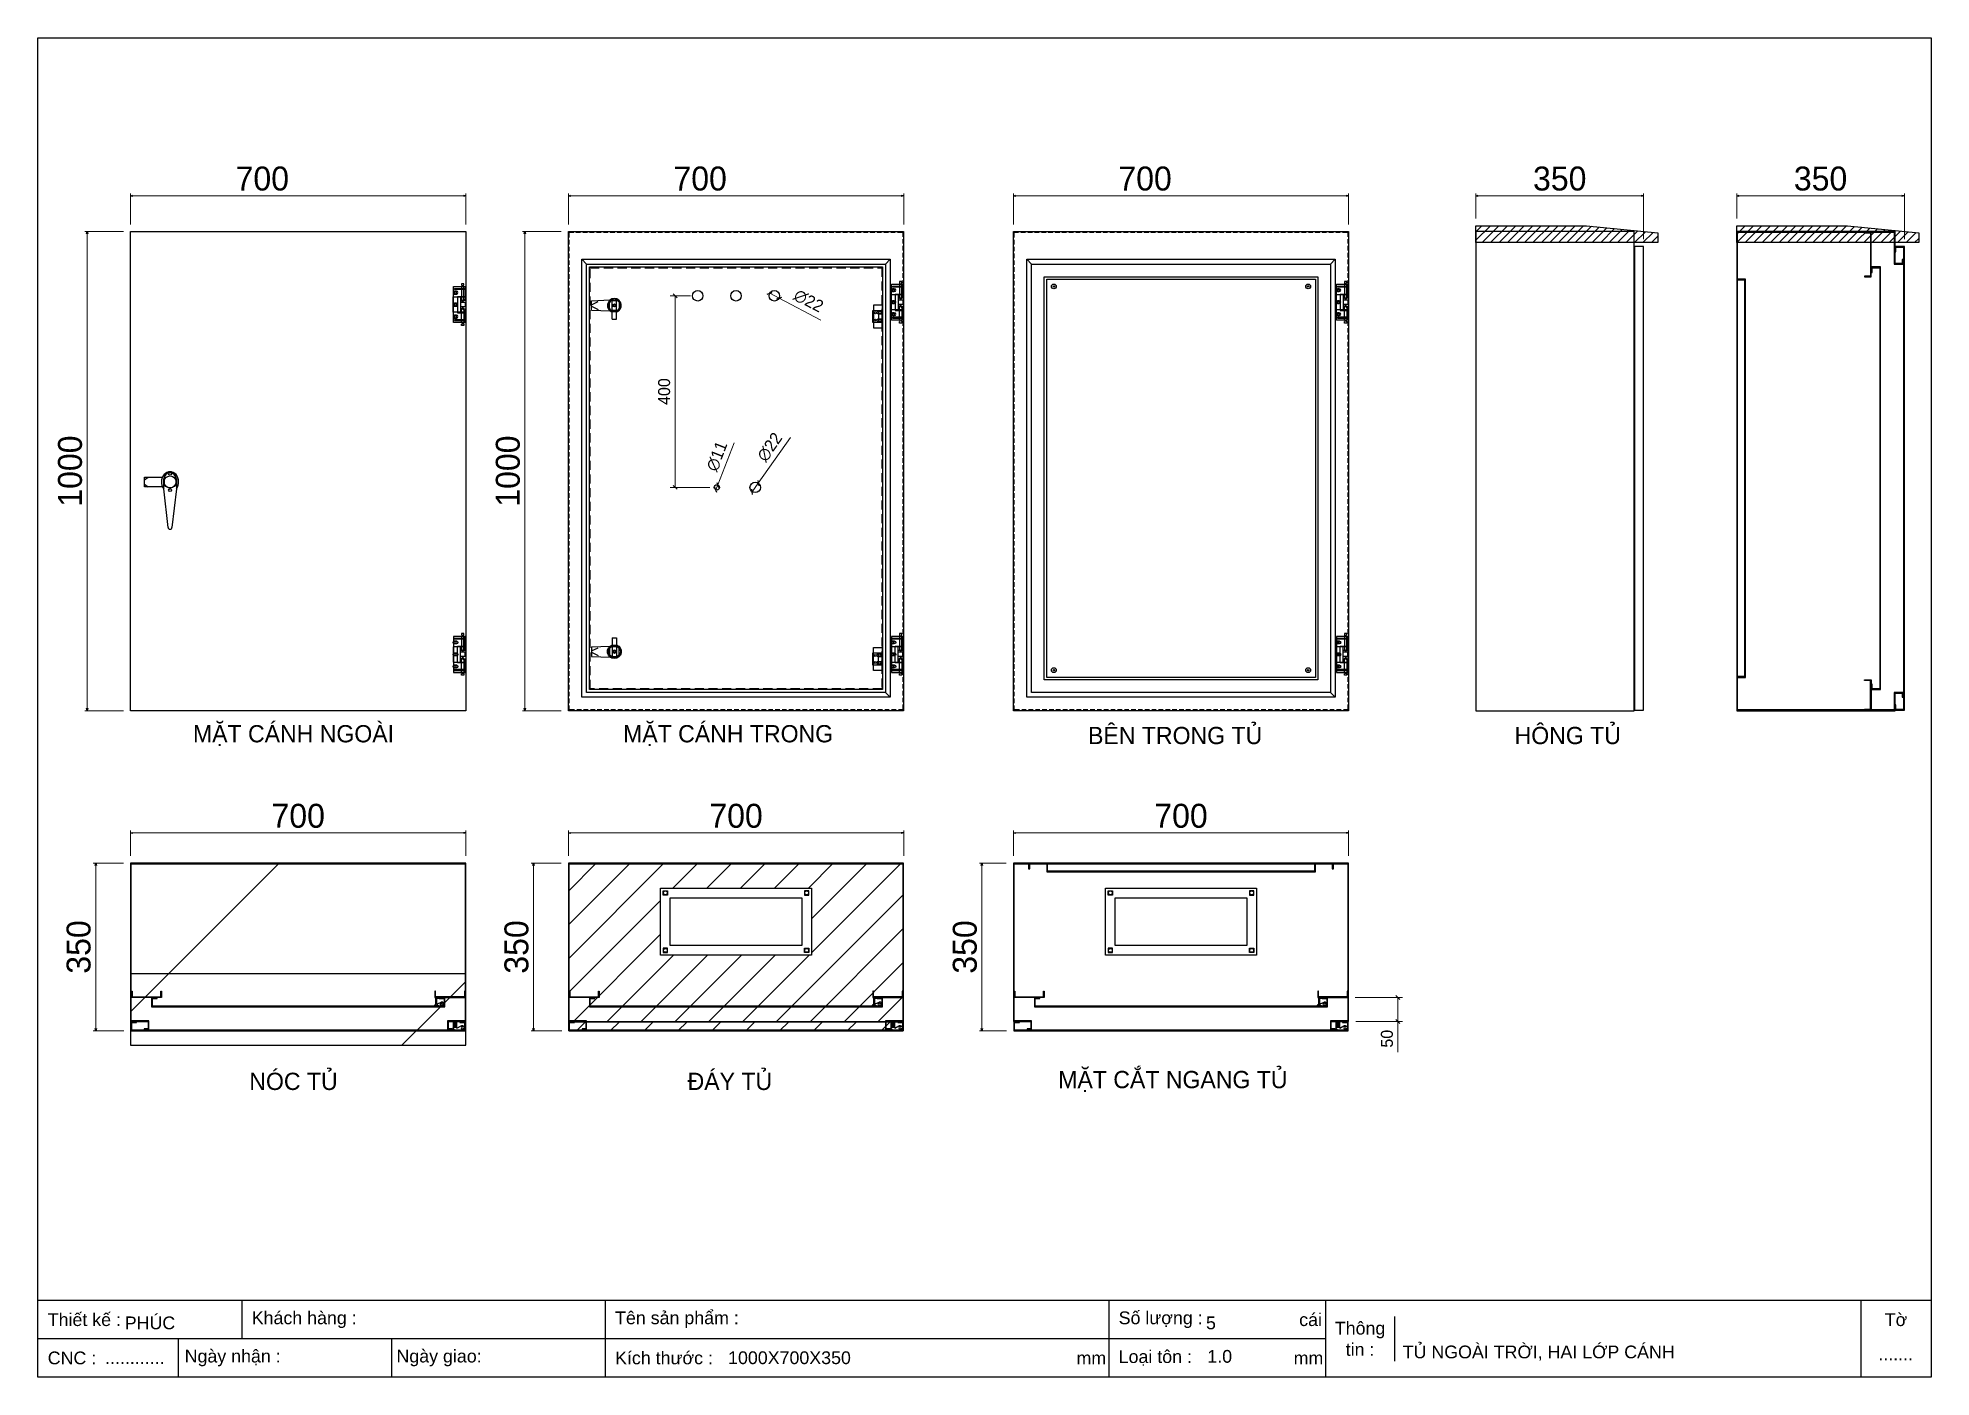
# Model space of a CAD drawing. Header units: millimetres. Extents: x 0 to 3953, y 0 to 2795.
import ezdxf

# ---------------------------------------------------------------- set-up
doc = ezdxf.new("R2010")
doc.units = ezdxf.units.MM
doc.linetypes.add('HIDDEN', pattern=[9.525, 6.35, -3.175])
doc.linetypes.add('HIDDEN2', pattern=[4.7625, 3.175, -1.5875])
for name, color, linetype in [('FIRE PROTECTION', 1, 'Continuous'), ('Ghi chu', 7, 'Continuous'), ('HEATER', 1, 'Continuous')]:
    doc.layers.add(name, color=color, linetype=linetype)
doc.styles.add('Arial', font='arial.ttf')
doc.dimstyles.new('CNC', dxfattribs={"dimtxt": 50, "dimasz": 5, "dimexe": 5, "dimexo": 15, "dimgap": 10, "dimtad": 1, "dimdec": 0, "dimtxsty": 'Standard', "dimblk": 'OPEN30', "dimcen": 10, "dimclrd": 5, "dimclre": 5, "dimclrt": 3, "dimazin": 3, "dimtfac": 1, "dimtdec": 0, "dimtmove": 0, "dimatfit": 3, "dimldrblk": 'ARCHTICK', "dimlwd": 9, "dimlwe": 9})
doc.dimstyles.get("Standard").update_dxf_attribs({"dimtxt": 2.5, "dimasz": 2.5, "dimexe": 1.25, "dimexo": 0.625, "dimtad": 1, "dimcen": 2.5, "dimazin": 3, "dimtfac": 1, "dimtmove": 0, "dimatfit": 3})
pattern_1 = [(45, (372995.6, 0), (-318.19805, 318.19805), [])]

msp = doc.modelspace()

# ---------------------------------------------------------------- texts
at = {"color": 2, "char_height": 36, "width": 775, "attachment_point": 5}
for s, insert in [('MẶT CÁNH NGOÀI', (533.754, 1338.863)), ('MẶT CÁNH TRONG', (1441.196, 1338.863)), ('BÊN TRONG TỦ', (2374.596, 1338.863)), ('HÔNG TỦ', (3194.363, 1338.863)), ('NÓC TỦ', (533.754, 617.044)), ('ĐÁY TỦ', (1444.843, 617.044)), ('MẶT CẮT NGANG TỦ', (2369.843, 617.044))]:
    msp.add_mtext(s, dxfattribs=dict(at, insert=insert))

# ---------------------------------------------------------------- blocks, each defined once
blk = doc.blocks.new('*D1')
at = {"color": 5, "lineweight": 9, "ltscale": 3, "transparency": 16777216}
for p, q in [((193.6, 2405.9), (193.6, 2470.6)), ((198.6, 2465.6), (888.6, 2465.6)), ((893.6, 2405.9), (893.6, 2470.6))]:
    blk.add_line(p, q, dxfattribs=at)
at = {"color": 0, "linetype": 'ByBlock', "lineweight": -2}
for p, q in [((193.6, 2465.6), (198.6, 2467)), ((198.6, 2464.3), (193.6, 2465.6)), ((193.6, 2465.6), (198.6, 2465.6)), ((888.6, 2467), (893.6, 2465.6)), ((893.6, 2465.6), (888.6, 2464.3)), ((893.6, 2465.6), (888.6, 2465.6))]:
    blk.add_line(p, q, dxfattribs=at)
at = {"layer": 'Defpoints', "color": 0, "ltscale": 3, "transparency": 16777216}
for p in [(893.6, 2465.6), (193.6, 2390.9), (893.6, 2390.9)]:
    blk.add_point(p, dxfattribs=at)
at = {"color": 3, "ltscale": 3, "transparency": 16777216, "insert": (468.6, 2501.2), "char_height": 50, "attachment_point": 5}
blk.add_mtext('700', dxfattribs=at)
blk = doc.blocks.new('_ArchTick')
at = {"color": 0, "const_width": 0.15}
blk.add_lwpolyline([(-0.5, -0.5), (0.5, 0.5)], dxfattribs=at)
blk = doc.blocks.new('_Open30')
at = {"color": 0, "linetype": 'ByBlock', "lineweight": -2}
for p, q in [((-1, 0.27), (0, 0)), ((0, 0), (-1, -0.27)), ((0, 0), (-1, 0))]:
    blk.add_line(p, q, dxfattribs=at)
blk = doc.blocks.new('*D2')
at = {"color": 5, "lineweight": 9, "ltscale": 3, "transparency": 16777216}
for p, q in [((178.6, 2390.9), (97.9, 2390.9)), ((102.9, 2385.9), (102.9, 1395.9)), ((178.6, 1390.9), (97.9, 1390.9))]:
    blk.add_line(p, q, dxfattribs=at)
at = {"color": 0, "linetype": 'ByBlock', "lineweight": -2}
for p, q in [((101.5, 2385.9), (102.9, 2390.9)), ((102.9, 2390.9), (104.2, 2385.9)), ((102.9, 2390.9), (102.9, 2385.9)), ((102.9, 1390.9), (101.5, 1395.9)), ((104.2, 1395.9), (102.9, 1390.9)), ((102.9, 1390.9), (102.9, 1395.9))]:
    blk.add_line(p, q, dxfattribs=at)
at = {"layer": 'Defpoints', "color": 0, "ltscale": 3, "transparency": 16777216}
for p in [(193.6, 2390.9), (102.9, 1390.9), (193.6, 1390.9)]:
    blk.add_point(p, dxfattribs=at)
at = {"color": 3, "ltscale": 3, "transparency": 16777216, "insert": (67.4, 1890.9), "char_height": 50, "attachment_point": 5, "rotation": 90}
blk.add_mtext('1000', dxfattribs=at)
blk = doc.blocks.new('MS308-2-1')
at = {"color": 1}
for p, q in [((-53, 4.6), (-46, 10)), ((-13.3, -14.2), (-13.3, 6.7)), ((-12.3, 6.7), (-12.3, -6.9)), ((12.3, 6.7), (12.3, -6.9)), ((13.3, 6.7), (13.3, -14.2)), ((-53, -4.6), (-46, -10)), ((-4, -95), (-13.3, -14.2)), ((13.3, -14.2), (4, -95))]:
    blk.add_line(p, q, dxfattribs=at)
blk.add_lwpolyline([(-15.8, -10), (-53, -10), (-53, 10), (-15.8, 10)], dxfattribs=at)
for centre, radius, start, end in [((0, 6.7), 13.3, 0, 180), ((0, 6.7), 12.3, 0, 180), ((0, 5.9), 17.7, 226.184, 313.816), ((0, -95), 4, 180, 0)]:
    blk.add_arc(centre, radius, start, end, dxfattribs=at)
blk.add_ellipse((0, 0), major_axis=(0, 21), ratio=0.857143, start_param=3.972003, end_param=8.594367, dxfattribs=at)
blk = doc.blocks.new('HL011-1-1')
at = {"color": 1}
for p, q in [((21.65, 81), (16.65, 81)), ((16.65, 81), (16.65, 78)), ((21.65, 78), (21.65, 81)), ((24, 70), (2, 70)), ((8, 54.5), (8, 20.5)), ((8, 54.5), (24, 54.5)), ((14.3, 53.5), (14.3, 21.5)), ((14.3, 46.5), (24, 46.5)), ((24, 42), (14.3, 42)), ((17.65, 78), (16.65, 78)), ((16.65, 75), (16.65, 49)), ((17.65, 75), (16.65, 75)), ((16.65, 49), (18.15, 44)), ((17.65, 75), (17.65, 78)), ((18.15, 44), (20.15, 44)), ((21.65, 49), (20.15, 44)), ((21.65, 78), (20.65, 78)), ((20.65, 75), (20.65, 78)), ((20.65, 75), (21.65, 75)), ((21.65, 49), (21.65, 75)), ((24, 5), (2, 5)), ((8, 20.5), (24, 20.5)), ((24, 33), (14.3, 33)), ((14.3, 28.5), (24, 28.5)), ((16.65, 26), (18.15, 31)), ((16.65, 0), (16.65, 26)), ((18.15, 31), (20.15, 31)), ((21.65, 26), (20.15, 31)), ((21.65, 26), (21.65, 0)), ((17.65, 0), (16.65, 0)), ((16.65, -6), (16.65, -3)), ((17.65, -3), (16.65, -3)), ((21.65, -6), (16.65, -6)), ((17.65, 0), (17.65, -3)), ((20.65, 0), (20.65, -3)), ((20.65, 0), (21.65, 0)), ((21.65, -3), (20.65, -3)), ((21.65, -3), (21.65, -6))]:
    blk.add_line(p, q, dxfattribs=at)
for points in [[(24, 28.5), (24, 21.5), (-1, 21.5), (-1, 53.5), (24, 53.5), (24, 46.5)], [(24, 20.5), (24, 0), (0, 0), (0, 75), (24, 75), (24, 54.5)], [(24, 42), (24, 33)]]:
    blk.add_lwpolyline(points, dxfattribs=at)
for points in [[(2, 71), (24, 71), (24, 69), (2, 69)], [(2, 4), (24, 4), (24, 6), (2, 6)]]:
    blk.add_lwpolyline(points, close=True, dxfattribs=at)
for centre in [(4, 62.5), (4, 37.5), (4, 12.5)]:
    blk.add_circle(centre, 2, dxfattribs=at)
blk = doc.blocks.new('*D3')
at = {"color": 5, "lineweight": 9, "ltscale": 3, "transparency": 16777216}
for p, q in [((1107.8, 2405.9), (1107.8, 2470.6)), ((1112.8, 2465.6), (1802.8, 2465.6)), ((1807.8, 2405.9), (1807.8, 2470.6))]:
    blk.add_line(p, q, dxfattribs=at)
at = {"color": 0, "linetype": 'ByBlock', "lineweight": -2}
for p, q in [((1107.8, 2465.6), (1112.8, 2467)), ((1112.8, 2464.3), (1107.8, 2465.6)), ((1107.8, 2465.6), (1112.8, 2465.6)), ((1802.8, 2467), (1807.8, 2465.6)), ((1807.8, 2465.6), (1802.8, 2464.3)), ((1807.8, 2465.6), (1802.8, 2465.6))]:
    blk.add_line(p, q, dxfattribs=at)
at = {"layer": 'Defpoints', "color": 0, "ltscale": 3, "transparency": 16777216}
for p in [(1807.8, 2465.6), (1107.8, 2390.9), (1807.8, 2390.9)]:
    blk.add_point(p, dxfattribs=at)
at = {"color": 3, "ltscale": 3, "transparency": 16777216, "insert": (1382.8, 2501.2), "char_height": 50, "attachment_point": 5}
blk.add_mtext('700', dxfattribs=at)
blk = doc.blocks.new('*D4')
at = {"color": 5, "lineweight": 9, "ltscale": 3, "transparency": 16777216}
for p, q in [((1092.8, 2390.9), (1012.1, 2390.9)), ((1017.1, 2385.9), (1017.1, 1395.9)), ((1092.8, 1390.9), (1012.1, 1390.9))]:
    blk.add_line(p, q, dxfattribs=at)
at = {"color": 0, "linetype": 'ByBlock', "lineweight": -2}
for p, q in [((1015.7, 2385.9), (1017.1, 2390.9)), ((1017.1, 2390.9), (1018.4, 2385.9)), ((1017.1, 2390.9), (1017.1, 2385.9)), ((1017.1, 1390.9), (1015.7, 1395.9)), ((1018.4, 1395.9), (1017.1, 1390.9)), ((1017.1, 1390.9), (1017.1, 1395.9))]:
    blk.add_line(p, q, dxfattribs=at)
at = {"layer": 'Defpoints', "color": 0, "ltscale": 3, "transparency": 16777216}
for p in [(1107.8, 2390.9), (1017.1, 1390.9), (1107.8, 1390.9)]:
    blk.add_point(p, dxfattribs=at)
at = {"color": 3, "ltscale": 3, "transparency": 16777216, "insert": (981.5, 1890.9), "char_height": 50, "attachment_point": 5, "rotation": 90}
blk.add_mtext('1000', dxfattribs=at)
blk = doc.blocks.new('HL011-1-2')
h = blk.add_hatch()
h.set_pattern_fill('ANSI31', color=2, scale=0.5, style=0)
h.paths.add_polyline_path([(6, 12), (2, 12), (2, 0), (6, 0)])
at = {"color": 1}
for p, q in [((3, 18), (0, 13)), ((0, 0), (0, 13)), ((8, 0), (0, 0)), ((19.1, 18), (3, 18)), ((8, 14), (8, 0)), ((8, 14), (16.7, 9))]:
    blk.add_line(p, q, dxfattribs=at)
blk.add_lwpolyline([(1.8, 16), (-1, 16), (-1, 18), (3, 18)], dxfattribs=at)
at = {"color": 2}
blk.add_lwpolyline([(2, 0), (2, 12), (6, 12), (6, 0)], dxfattribs=at)
at = {"color": 1}
blk.add_circle((19.1, 13.2), 2.5, dxfattribs=at)
blk.add_arc((19.1, 13.2), 4.85, 239.9368, 90, dxfattribs=at)
blk = doc.blocks.new('*D5')
at = {"color": 5, "lineweight": 9, "ltscale": 3, "transparency": 16777216}
for p, q in [((2036.8, 1087.7), (2036.8, 1140.7)), ((2731.8, 1135.7), (2041.8, 1135.7)), ((2736.8, 1087.7), (2736.8, 1140.7))]:
    blk.add_line(p, q, dxfattribs=at)
at = {"color": 0, "linetype": 'ByBlock', "lineweight": -2}
for p, q in [((2036.8, 1135.7), (2041.8, 1137)), ((2041.8, 1134.3), (2036.8, 1135.7)), ((2036.8, 1135.7), (2041.8, 1135.7)), ((2731.8, 1137), (2736.8, 1135.7)), ((2736.8, 1135.7), (2731.8, 1134.3)), ((2736.8, 1135.7), (2731.8, 1135.7))]:
    blk.add_line(p, q, dxfattribs=at)
at = {"layer": 'Defpoints', "color": 0, "ltscale": 3, "transparency": 16777216}
for p in [(2036.8, 1135.7), (2036.8, 1072.7), (2736.8, 1072.7)]:
    blk.add_point(p, dxfattribs=at)
at = {"color": 3, "ltscale": 3, "transparency": 16777216, "insert": (2386.8, 1171.2), "char_height": 50, "attachment_point": 5}
blk.add_mtext('700', dxfattribs=at)
blk = doc.blocks.new('*D6')
at = {"color": 5, "lineweight": 9, "ltscale": 3, "transparency": 16777216}
for p, q in [((2021.8, 1072.7), (1966.2, 1072.7)), ((1971.2, 1067.7), (1971.2, 727.7)), ((2022.8, 722.7), (1966.2, 722.7))]:
    blk.add_line(p, q, dxfattribs=at)
at = {"color": 0, "linetype": 'ByBlock', "lineweight": -2}
for p, q in [((1969.9, 1067.7), (1971.2, 1072.7)), ((1971.2, 1072.7), (1972.6, 1067.7)), ((1971.2, 1072.7), (1971.2, 1067.7)), ((1971.2, 722.7), (1969.9, 727.7)), ((1972.6, 727.7), (1971.2, 722.7)), ((1971.2, 722.7), (1971.2, 727.7))]:
    blk.add_line(p, q, dxfattribs=at)
at = {"layer": 'Defpoints', "color": 0, "ltscale": 3, "transparency": 16777216}
for p in [(2036.8, 1072.7), (1971.2, 722.7), (2037.8, 722.7)]:
    blk.add_point(p, dxfattribs=at)
at = {"color": 3, "ltscale": 3, "transparency": 16777216, "insert": (1935.7, 897.7), "char_height": 50, "attachment_point": 5, "rotation": 90}
blk.add_mtext('350', dxfattribs=at)
blk = doc.blocks.new('HL036-1-2')
at = {"layer": 'Ghi chu', "color": 1}
for p, q in [((-3, 17.8), (-18.9, 17.8)), ((-18.9, 15.8), (-18.9, 17.8)), ((-12.1, 15.8), (-18.9, 15.8)), ((-16.4, 1), (-16.4, 14)), ((-15.6, 15), (-3.9, 17.7)), ((0, 0), (-15.4, 0)), ((-14.4, 3), (-14.4, 11.9)), ((0, 2), (-13.4, 2)), ((-13.1, 12.8), (-4.3, 9.8)), ((-6.2, 2), (-6.2, 0)), ((-1.2, 2), (-1.2, 0)), ((0, 0), (0, 2))]:
    blk.add_line(p, q, dxfattribs=at)
for radius in [4.1, 2.1]:
    blk.add_circle((-3, 13.7), radius, dxfattribs=at)
for centre, start, end in [((-15.4, 14), 102.9616, 180), ((-15.4, 1), 180, 270), ((-13.4, 11.9), 71.3254, 180), ((-13.4, 3), 180, 270)]:
    blk.add_arc(centre, 1, start, end, dxfattribs=at)
blk = doc.blocks.new('*D7')
at = {"color": 5, "lineweight": 9, "ltscale": 3, "transparency": 16777216}
for p, q in [((193.6, 1087.7), (193.6, 1140.7)), ((888.6, 1135.7), (198.6, 1135.7)), ((893.6, 1087.7), (893.6, 1140.7))]:
    blk.add_line(p, q, dxfattribs=at)
at = {"color": 0, "linetype": 'ByBlock', "lineweight": -2}
for p, q in [((193.6, 1135.7), (198.6, 1137)), ((198.6, 1134.3), (193.6, 1135.7)), ((193.6, 1135.7), (198.6, 1135.7)), ((888.6, 1137), (893.6, 1135.7)), ((893.6, 1135.7), (888.6, 1134.3)), ((893.6, 1135.7), (888.6, 1135.7))]:
    blk.add_line(p, q, dxfattribs=at)
at = {"layer": 'Defpoints', "color": 0, "ltscale": 3, "transparency": 16777216}
for p in [(193.6, 1135.7), (193.6, 1072.7), (893.6, 1072.7)]:
    blk.add_point(p, dxfattribs=at)
at = {"color": 3, "ltscale": 3, "transparency": 16777216, "insert": (543.6, 1171.2), "char_height": 50, "attachment_point": 5}
blk.add_mtext('700', dxfattribs=at)
blk = doc.blocks.new('KHUNG CHUẨN')
at = {"color": 7}
for p, q in [((19889.2, -28535.2), (16919.2, -28535.2)), ((17239.2, -28535.2), (17239.2, -28595.2)), ((17809.2, -28535.2), (17809.2, -28655.2)), ((18599.2, -28535.2), (18599.2, -28655.2)), ((18939.2, -28535.2), (18939.2, -28655.2)), ((19779.2, -28535.2), (19779.2, -28655.2)), ((19047.6, -28560.2), (19047.6, -28630.2)), ((18939.2, -28595.2), (16919.2, -28595.2)), ((17139.2, -28595.2), (17139.2, -28655.2)), ((17474.2, -28595.2), (17474.2, -28655.2))]:
    blk.add_line(p, q, dxfattribs=at)
blk.add_lwpolyline([(16919.2, -26555.2), (19889.2, -26555.2), (19889.2, -28655.2), (16919.2, -28655.2)], close=True, dxfattribs=at)
at = {"color": 2, "char_height": 20, "style": 'Arial'}
for s, insert, width, attachment_point in [('  Thiết kế :', (16919.2, -28565.2), 917.634, 4), ('  Khách hàng :', (17239.2, -28565.2), 917.634, 4), ('  Tên sản phẩm :', (17809.2, -28565.2), 917.634, 4), ('  Số lượng :', (18599.2, -28565.2), 917.634, 4), ('cái', (18897.9, -28565.2), 63.517, 4), ('Thông\\Ptin :', (18993.4, -28595.2), 108.311, 5), ('Tờ', (19834.2, -28565.2), 110, 5), ('  CNC :', (16919.2, -28625.2), 917.634, 4), ('  Ngày nhận :', (17134, -28625.2), 556.651, 4), ('  Ngày giao:', (17466.3, -28625.2), 556.651, 4), ('  Kích thước :', (17809.2, -28625.2), 917.634, 4), ('mm', (18548.6, -28625.2), 73.831, 4), ('  Loại tôn :', (18599.2, -28625.2), 917.634, 4), ('mm', (18889.2, -28625.2), 917.634, 4)]:
    blk.add_mtext(s, dxfattribs=dict(at, insert=insert, width=width, attachment_point=attachment_point))
at = {"color": 3, "style": 'Arial'}
for tag, p in [('#01', (17055.6, -28580.1)), ('#02', (17431.4, -28580.1)), ('#03', (18030.6, -28580.1)), ('#08', (18751.7, -28580.1)), ('#10', (19064.8, -28580.1)), ('#04', (17024.8, -28634.6)), ('#05', (17308.5, -28633)), ('#06', (17632.7, -28633.7)), ('#07', (18002, -28634.7)), ('#09', (18753.8, -28632.6)), ('#11', (19060.3, -28625.7)), ('#12', (19806.5, -28628.9))]:
    blk.add_attdef(tag, p, '', height=20, dxfattribs=at)
blk = doc.blocks.new('SDGFGHGHG')
at = {"layer": 'HEATER'}
for p, q in [((860935.9, 570742), (860935.9, 570784.3)), ((860944.9, 570742), (860944.9, 570784.3)), ((860892.9, 570780.5), (860931.6, 570782)), ((860892.9, 570760.5), (860892.9, 570780.5)), ((860892.9, 570771.9), (860906.3, 570778.7)), ((860892.9, 570769.1), (860906.3, 570762.4)), ((860892.9, 570760.5), (860931.6, 570759.1)), ((860937.5, 570771.3), (860939.5, 570771.3)), ((860937.5, 570769.8), (860939.5, 570769.8)), ((860939.5, 570773.5), (860939.5, 570771.3)), ((860939.5, 570769.8), (860939.5, 570767.6)), ((860941.3, 570773.5), (860941.3, 570771.3)), ((860941.3, 570771.3), (860943.4, 570771.3)), ((860941.3, 570769.8), (860941.3, 570767.6)), ((860941.3, 570769.8), (860943.4, 570769.8)), ((860935.9, 570742), (860944.9, 570742))]:
    blk.add_line(p, q, dxfattribs=at)
blk.add_circle((860940.4, 570770.5), 3.08, dxfattribs=at)
blk.add_arc((860940.4, 570770.5), 14.5, 288.08, 251.92, dxfattribs=at)
blk = doc.blocks.new('SĐFHGGH')
at = {"layer": 'HEATER'}
for points in [[(860928.8, 570702.4), (860927.4, 570702.4), (860927.4, 570708.4), (860928.8, 570708.4)], [(860943.4, 570717), (860943.4, 570718.4), (860937.4, 570718.4), (860937.4, 570717)], [(860952.1, 570702.4), (860953.4, 570702.4), (860953.4, 570708.4), (860952.1, 570708.4)], [(860943.4, 570693.8), (860943.4, 570692.4), (860937.4, 570692.4), (860937.4, 570693.8)]]:
    blk.add_lwpolyline(points, dxfattribs=at)
for start, end in [(104.4775, 165.5225), (14.4775, 75.5225), (194.4775, 255.5225), (284.4775, 345.5225)]:
    blk.add_arc((860940.4, 570705.4), 12, start, end, dxfattribs=at)
blk = doc.blocks.new('MS722')
for name, p in [('SDGFGHGHG', (-860940.4, -570770.5)), ('SĐFHGGH', (-860940.4, -570705.4))]:
    blk.add_blockref(name, p)
blk = doc.blocks.new('ovan6x9')
at = {"color": 2}
for p, q in [((2, 6), (8, 6)), ((2, 0), (8, 0))]:
    blk.add_line(p, q, dxfattribs=at)
for centre, start, end in [((2, 3), 90, 270), ((8, 3), 270, 90)]:
    blk.add_arc(centre, 3, start, end, dxfattribs=at)
blk = doc.blocks.new('HL036-1-1')
at = {"color": 1}
blk.add_line((9.5, 36.2), (9.5, 12.2), dxfattribs=at)
for points in [[(0, 48.5), (17.5, 48.5), (17.5, 0), (0, 0)], [(-2.5, 12.2), (17.5, 12.2), (17.5, 36.2), (-2.5, 36.2)]]:
    blk.add_lwpolyline(points, close=True, dxfattribs=at)
for centre, radius in [((3.5, 31.8), 2), ((3.5, 16.8), 2), ((12.7, 32.5), 2.5), ((12.7, 16), 2.5)]:
    blk.add_circle(centre, radius, dxfattribs=at)
blk = doc.blocks.new('*D8')
at = {"color": 5, "lineweight": 9, "ltscale": 3, "transparency": 16777216}
for p, q in [((2036.8, 2405.9), (2036.8, 2470.6)), ((2041.8, 2465.6), (2731.8, 2465.6)), ((2736.8, 2405.9), (2736.8, 2470.6))]:
    blk.add_line(p, q, dxfattribs=at)
at = {"color": 0, "linetype": 'ByBlock', "lineweight": -2}
for p, q in [((2036.8, 2465.6), (2041.8, 2467)), ((2041.8, 2464.3), (2036.8, 2465.6)), ((2036.8, 2465.6), (2041.8, 2465.6)), ((2731.8, 2467), (2736.8, 2465.6)), ((2736.8, 2465.6), (2731.8, 2464.3)), ((2736.8, 2465.6), (2731.8, 2465.6))]:
    blk.add_line(p, q, dxfattribs=at)
at = {"layer": 'Defpoints', "color": 0, "ltscale": 3, "transparency": 16777216}
for p in [(2736.8, 2465.6), (2036.8, 2390.9), (2736.8, 2390.9)]:
    blk.add_point(p, dxfattribs=at)
at = {"color": 3, "ltscale": 3, "transparency": 16777216, "insert": (2311.8, 2501.2), "char_height": 50, "attachment_point": 5}
blk.add_mtext('700', dxfattribs=at)
blk = doc.blocks.new('*D9')
at = {"color": 5, "lineweight": 9, "ltscale": 3, "transparency": 16777216}
for p, q in [((2750.3, 792.2), (2849.6, 792.2)), ((2839.6, 792.2), (2839.6, 742.2)), ((2751.8, 742.2), (2849.6, 742.2)), ((2839.6, 742.2), (2839.6, 678.4))]:
    blk.add_line(p, q, dxfattribs=at)
at = {"color": 0, "linetype": 'ByBlock', "lineweight": -2}
for p, q in [((2843.6, 788.2), (2835.6, 796.2)), ((2835.6, 746.2), (2843.6, 738.2))]:
    blk.add_line(p, q, dxfattribs=at)
at = {"layer": 'Defpoints', "color": 0, "ltscale": 3, "transparency": 16777216}
for p in [(2735.3, 792.2), (2736.8, 742.2), (2839.6, 742.2)]:
    blk.add_point(p, dxfattribs=at)
at = {"color": 3, "ltscale": 3, "transparency": 16777216, "insert": (2816.9, 706.3), "char_height": 25, "attachment_point": 5, "rotation": 90}
blk.add_mtext('50', dxfattribs=at)
blk = doc.blocks.new('*D10')
at = {"color": 5, "lineweight": 9, "ltscale": 3, "transparency": 16777216}
for p, q in [((178.6, 1072.7), (115.8, 1072.7)), ((120.8, 1067.7), (120.8, 727.7)), ((179.6, 722.7), (115.8, 722.7))]:
    blk.add_line(p, q, dxfattribs=at)
at = {"color": 0, "linetype": 'ByBlock', "lineweight": -2}
for p, q in [((119.5, 1067.7), (120.8, 1072.7)), ((120.8, 1072.7), (122.2, 1067.7)), ((120.8, 1072.7), (120.8, 1067.7)), ((120.8, 722.7), (119.5, 727.7)), ((122.2, 727.7), (120.8, 722.7)), ((120.8, 722.7), (120.8, 727.7))]:
    blk.add_line(p, q, dxfattribs=at)
at = {"layer": 'Defpoints', "color": 0, "ltscale": 3, "transparency": 16777216}
for p in [(193.6, 1072.7), (120.8, 722.7), (194.6, 722.7)]:
    blk.add_point(p, dxfattribs=at)
at = {"color": 3, "ltscale": 3, "transparency": 16777216, "insert": (85.3, 897.7), "char_height": 50, "attachment_point": 5, "rotation": 90}
blk.add_mtext('350', dxfattribs=at)
blk = doc.blocks.new('*D11')
at = {"color": 5, "lineweight": 9, "ltscale": 3, "transparency": 16777216}
for p, q in [((1107.8, 1087.7), (1107.8, 1140.7)), ((1802.8, 1135.7), (1112.8, 1135.7)), ((1807.8, 1087.7), (1807.8, 1140.7))]:
    blk.add_line(p, q, dxfattribs=at)
at = {"color": 0, "linetype": 'ByBlock', "lineweight": -2}
for p, q in [((1107.8, 1135.7), (1112.8, 1137)), ((1112.8, 1134.3), (1107.8, 1135.7)), ((1107.8, 1135.7), (1112.8, 1135.7)), ((1802.8, 1137), (1807.8, 1135.7)), ((1807.8, 1135.7), (1802.8, 1134.3)), ((1807.8, 1135.7), (1802.8, 1135.7))]:
    blk.add_line(p, q, dxfattribs=at)
at = {"layer": 'Defpoints', "color": 0, "ltscale": 3, "transparency": 16777216}
for p in [(1107.8, 1135.7), (1107.8, 1072.7), (1807.8, 1072.7)]:
    blk.add_point(p, dxfattribs=at)
at = {"color": 3, "ltscale": 3, "transparency": 16777216, "insert": (1457.8, 1171.2), "char_height": 50, "attachment_point": 5}
blk.add_mtext('700', dxfattribs=at)
blk = doc.blocks.new('*D12')
at = {"color": 5, "lineweight": 9, "ltscale": 3, "transparency": 16777216}
for p, q in [((1092.8, 1072.7), (1030, 1072.7)), ((1035, 1067.7), (1035, 727.7)), ((1093.8, 722.7), (1030, 722.7))]:
    blk.add_line(p, q, dxfattribs=at)
at = {"color": 0, "linetype": 'ByBlock', "lineweight": -2}
for p, q in [((1033.7, 1067.7), (1035, 1072.7)), ((1035, 1072.7), (1036.3, 1067.7)), ((1035, 1072.7), (1035, 1067.7)), ((1035, 722.7), (1033.7, 727.7)), ((1036.3, 727.7), (1035, 722.7)), ((1035, 722.7), (1035, 727.7))]:
    blk.add_line(p, q, dxfattribs=at)
at = {"layer": 'Defpoints', "color": 0, "ltscale": 3, "transparency": 16777216}
for p in [(1107.8, 1072.7), (1035, 722.7), (1108.8, 722.7)]:
    blk.add_point(p, dxfattribs=at)
at = {"color": 3, "ltscale": 3, "transparency": 16777216, "insert": (999.5, 897.7), "char_height": 50, "attachment_point": 5, "rotation": 90}
blk.add_mtext('350', dxfattribs=at)
blk = doc.blocks.new('*D13')
at = {"color": 5, "lineweight": 9, "ltscale": 3, "transparency": 16777216}
for p, q in [((3002.6, 2417.9), (3002.6, 2470.6)), ((3007.6, 2465.6), (3347.6, 2465.6)), ((3352.6, 2374.9), (3352.6, 2470.6))]:
    blk.add_line(p, q, dxfattribs=at)
at = {"color": 0, "linetype": 'ByBlock', "lineweight": -2}
for p, q in [((3002.6, 2465.6), (3007.6, 2467)), ((3007.6, 2464.3), (3002.6, 2465.6)), ((3002.6, 2465.6), (3007.6, 2465.6)), ((3347.6, 2467), (3352.6, 2465.6)), ((3352.6, 2465.6), (3347.6, 2464.3)), ((3352.6, 2465.6), (3347.6, 2465.6))]:
    blk.add_line(p, q, dxfattribs=at)
at = {"layer": 'Defpoints', "color": 0, "ltscale": 3, "transparency": 16777216}
for p in [(3352.6, 2465.6), (3002.6, 2402.9), (3352.6, 2359.9)]:
    blk.add_point(p, dxfattribs=at)
at = {"color": 3, "ltscale": 3, "transparency": 16777216, "insert": (3177.6, 2501.2), "char_height": 50, "attachment_point": 5}
blk.add_mtext('350', dxfattribs=at)
blk = doc.blocks.new('*D14')
at = {"color": 5, "lineweight": 9, "ltscale": 3, "transparency": 16777216}
for p, q in [((3547.2, 2417.9), (3547.2, 2470.6)), ((3552.2, 2465.6), (3892.2, 2465.6)), ((3897.2, 2374.9), (3897.2, 2470.6))]:
    blk.add_line(p, q, dxfattribs=at)
at = {"color": 0, "linetype": 'ByBlock', "lineweight": -2}
for p, q in [((3547.2, 2465.6), (3552.2, 2467)), ((3552.2, 2464.3), (3547.2, 2465.6)), ((3547.2, 2465.6), (3552.2, 2465.6)), ((3892.2, 2467), (3897.2, 2465.6)), ((3897.2, 2465.6), (3892.2, 2464.3)), ((3897.2, 2465.6), (3892.2, 2465.6))]:
    blk.add_line(p, q, dxfattribs=at)
at = {"layer": 'Defpoints', "color": 0, "ltscale": 3, "transparency": 16777216}
for p in [(3897.2, 2465.6), (3547.2, 2402.9), (3897.2, 2359.9)]:
    blk.add_point(p, dxfattribs=at)
at = {"color": 3, "ltscale": 3, "transparency": 16777216, "insert": (3722.2, 2501.2), "char_height": 50, "attachment_point": 5}
blk.add_mtext('350', dxfattribs=at)
blk = doc.blocks.new('*D15')
at = {"color": 0, "linetype": 'ByBlock', "lineweight": -2}
for p, q in [((1522.6, 2260.3), (1533.4, 2263.7)), ((1552.9, 2253.6), (1542.1, 2250.1))]:
    blk.add_line(p, q, dxfattribs=at)
at = {"color": 5, "lineweight": 9, "ltscale": 3, "transparency": 16777216}
for p in [(1528, 2262), (1635.1, 2206.2)]:
    blk.add_line(p, (1547.5, 2251.8), dxfattribs=at)
at = {"layer": 'Defpoints', "color": 0, "ltscale": 3, "transparency": 16777216}
for p in [(1528, 2262), (1547.5, 2251.8)]:
    blk.add_point(p, dxfattribs=at)
at = {"color": 3, "ltscale": 3, "transparency": 16777216, "insert": (1609.2, 2246.2), "char_height": 25, "attachment_point": 5, "rotation": 332.4991}
blk.add_mtext('∅22', dxfattribs=at)
blk = doc.blocks.new('*D16')
at = {"color": 5, "lineweight": 9, "ltscale": 3, "transparency": 16777216}
for p in [(1571.2, 1961.4), (1491.4, 1847.9)]:
    blk.add_line(p, (1504.1, 1865.9), dxfattribs=at)
at = {"color": 0, "linetype": 'ByBlock', "lineweight": -2}
for p, q in [((1503.1, 1871.5), (1505.1, 1860.4)), ((1492.4, 1842.4), (1490.5, 1853.5))]:
    blk.add_line(p, q, dxfattribs=at)
at = {"layer": 'Defpoints', "color": 0, "ltscale": 3, "transparency": 16777216}
for p in [(1504.1, 1865.9), (1491.4, 1847.9)]:
    blk.add_point(p, dxfattribs=at)
at = {"color": 3, "ltscale": 3, "transparency": 16777216, "insert": (1528.2, 1941.1), "char_height": 25, "attachment_point": 5, "rotation": 54.9128}
blk.add_mtext('∅22', dxfattribs=at)
blk = doc.blocks.new('*D17')
at = {"color": 5, "lineweight": 9, "ltscale": 3, "transparency": 16777216}
for p, q in [((1362.8, 2256.9), (1320.5, 2256.9)), ((1330.5, 2256.9), (1330.5, 1856.9)), ((1402.8, 1856.9), (1320.5, 1856.9))]:
    blk.add_line(p, q, dxfattribs=at)
at = {"color": 0, "linetype": 'ByBlock', "lineweight": -2}
for p, q in [((1334.5, 2252.9), (1326.5, 2260.9)), ((1326.5, 1860.9), (1334.5, 1852.9))]:
    blk.add_line(p, q, dxfattribs=at)
at = {"layer": 'Defpoints', "color": 0, "ltscale": 3, "transparency": 16777216}
for p in [(1377.8, 2256.9), (1330.5, 1856.9), (1417.8, 1856.9)]:
    blk.add_point(p, dxfattribs=at)
at = {"color": 3, "ltscale": 3, "transparency": 16777216, "insert": (1307.7, 2056.9), "char_height": 25, "attachment_point": 5, "rotation": 90}
blk.add_mtext('400', dxfattribs=at)
blk = doc.blocks.new('*D18')
at = {"color": 5, "lineweight": 9, "ltscale": 3, "transparency": 16777216}
for p in [(1453.9, 1949.8), (1415.8, 1851.8)]:
    blk.add_line(p, (1419.8, 1862.1), dxfattribs=at)
at = {"color": 0, "linetype": 'ByBlock', "lineweight": -2}
for p, q in [((1417.5, 1867.2), (1422, 1856.9)), ((1418, 1846.6), (1413.5, 1857))]:
    blk.add_line(p, q, dxfattribs=at)
at = {"layer": 'Defpoints', "color": 0, "ltscale": 3, "transparency": 16777216}
for p in [(1419.8, 1862.1), (1415.8, 1851.8)]:
    blk.add_point(p, dxfattribs=at)
at = {"color": 3, "ltscale": 3, "transparency": 16777216, "insert": (1417.9, 1921.9), "char_height": 25, "attachment_point": 5, "rotation": 68.7141}
blk.add_mtext('∅11', dxfattribs=at)

# ---------------------------------------------------------------- dimensions: what is measured, and where the dimension line sits
at = {"ltscale": 3}
for base, p1, p2, picture, middle in [((893.57, 2465.641), (193.57, 2390.929), (893.57, 2390.929), '*D1', (468.57, 2465.641)), ((1807.757, 2465.641), (1107.757, 2390.929), (1807.757, 2390.929), '*D3', (1382.757, 2465.641)), ((2736.839, 2465.641), (2036.839, 2390.929), (2736.839, 2390.929), '*D8', (2311.839, 2465.641))]:
    dim = msp.add_linear_dim(base=base, p1=p1, p2=p2, dimstyle='CNC', dxfattribs=at)
    dim.commit()
    dim.dimension.update_dxf_attribs({"geometry": picture, "text_midpoint": middle, "dimtype": 160})
for base, p1, p2, picture, middle in [((3352.58, 2465.641), (3002.58, 2402.939), (3352.58, 2359.929), '*D13', (3177.58, 2501.187)), ((3897.186, 2465.641), (3547.186, 2402.939), (3897.186, 2359.929), '*D14', (3722.186, 2501.187)), ((193.57, 1135.682), (893.57, 1072.652), (193.57, 1072.652), '*D7', (543.57, 1171.211)), ((1107.757, 1135.682), (1807.757, 1072.652), (1107.757, 1072.652), '*D11', (1457.757, 1171.211)), ((2036.839, 1135.682), (2736.839, 1072.652), (2036.839, 1072.652), '*D5', (2386.839, 1171.211))]:
    dim = msp.add_linear_dim(base=base, p1=p1, p2=p2, dimstyle='CNC', dxfattribs=at)
    dim.commit()
    dim.dimension.update_dxf_attribs({"geometry": picture, "text_midpoint": middle})
for base, p1, p2, dimstyle, picture, middle in [((102.884, 1390.929), (193.57, 2390.929), (193.57, 1390.929), 'CNC', '*D2', (67.355, 1890.929)), ((1017.072, 1390.929), (1107.757, 2390.929), (1107.757, 1390.929), 'CNC', '*D4', (981.543, 1890.929)), ((1330.494, 1856.929), (1377.757, 2256.929), (1417.757, 1856.929), 'Standard', '*D17', (1307.729, 2056.929)), ((120.819, 722.652), (193.57, 1072.652), (194.57, 722.652), 'CNC', '*D10', (85.273, 897.652)), ((1035.006, 722.652), (1107.757, 1072.652), (1108.757, 722.652), 'CNC', '*D12', (999.461, 897.652)), ((1971.231, 722.652), (2036.839, 1072.652), (2037.839, 722.652), 'CNC', '*D6', (1935.686, 897.652)), ((2839.647, 742.152), (2735.339, 792.152), (2736.839, 742.152), 'Standard', '*D9', (2816.882, 706.289))]:
    dim = msp.add_linear_dim(base=base, p1=p1, p2=p2, angle=90, dimstyle=dimstyle, dxfattribs=at)
    dim.commit()
    dim.dimension.update_dxf_attribs({"geometry": picture, "text_midpoint": middle})
for p1, p2, picture, middle in [((1528, 2262.008), (1547.514, 2251.849), '*D15', (1609.243, 2246.166)), ((1415.761, 1851.804), (1419.754, 1862.053), '*D18', (1417.891, 1921.905))]:
    dim = msp.add_diameter_dim_2p(p1=p1, p2=p2, dimstyle='Standard', dxfattribs=at)
    dim.commit()
    dim.dimension.update_dxf_attribs({"geometry": picture, "text_midpoint": middle})
dim = msp.add_diameter_dim_2p(p1=(1491.434, 1847.927), p2=(1504.08, 1865.93), dimstyle='Standard', dxfattribs=at)
dim.commit()
dim.dimension.update_dxf_attribs({"geometry": '*D16', "text_midpoint": (1547.393, 1927.587), "dimtype": 163})

# ---------------------------------------------------------------- hatches: boundary and pattern name
at = {"ltscale": 3}
h = msp.add_hatch(dxfattribs=at)
h.set_pattern_fill('ANSI31', color=256, scale=10, style=0)
h.set_pattern_definition([(45, (62165.931, 0), (-8.8388348, 8.8388348), [])])
h.paths.add_polyline_path([(3382.58, 2367.939), (3002.58, 2367.939), (3002.58, 2402.939), (3233.78, 2402.939), (3382.58, 2387.939)])
h = msp.add_hatch(dxfattribs=at)
h.set_pattern_fill('ANSI31', color=256, scale=10, style=0)
h.set_pattern_definition([(45, (67611.986, 0), (-8.8388348, 8.8388348), [])])
h.paths.add_polyline_path([(3927.186, 2367.939), (3547.186, 2367.939), (3547.186, 2402.939), (3778.386, 2402.939), (3927.186, 2387.939)])
h = msp.add_hatch(dxfattribs=at)
h.set_pattern_fill('ANSI31', color=256, scale=60, style=0)
h.set_pattern_definition(pattern_1)
h.paths.add_polyline_path([(195.07, 842.652), (892.07, 842.652), (892.07, 1071.152), (195.07, 1071.152)])
h = msp.add_hatch(dxfattribs=at)
h.set_pattern_fill('ANSI31', color=256, scale=20, style=0)
h.set_pattern_definition([(45, (124331.863, 0), (-35.35534, 35.35534), [])])
h.paths.add_polyline_path([(1107.757, 742.152), (1807.757, 742.152), (1807.757, 1072.652), (1107.757, 1072.652)])
h.paths.add_polyline_path([(1300.257, 1020.652), (1300.257, 880.652), (1615.257, 880.652), (1615.257, 1020.652)], flags=0)
h = msp.add_hatch(dxfattribs=at)
h.set_pattern_fill('ANSI31', color=256, scale=60, style=0)
h.set_pattern_definition(pattern_1)
h.paths.add_polyline_path([(893.57, 692.652), (893.57, 742.152), (857.07, 742.152), (857.07, 727.152), (865.07, 727.152), (865.07, 725.652), (855.57, 725.652), (855.57, 743.652), (892.07, 743.652), (892.07, 842.652), (195.07, 842.652), (195.07, 805.652), (196.57, 805.652), (196.57, 793.652), (256.57, 793.652), (256.57, 805.652), (258.07, 805.652), (258.07, 792.152), (249.07, 792.152), (249.07, 790.352), (239.07, 790.352), (239.07, 774.352), (848.07, 774.352), (848.07, 790.352), (838.07, 790.352), (838.07, 791.852), (849.57, 791.852), (849.57, 772.852), (237.57, 772.852), (237.57, 792.152), (195.07, 792.152), (195.07, 743.652), (231.57, 743.652), (231.57, 725.652), (222.07, 725.652), (222.07, 727.152), (230.07, 727.152), (230.07, 742.152), (193.57, 742.152), (193.57, 692.652)])
h.paths.add_polyline_path([(194.57, 722.652), (194.57, 741.652), (206.07, 741.652), (206.07, 740.152), (196.07, 740.152), (196.07, 724.152), (891.07, 724.152), (891.07, 740.152), (881.07, 740.152), (881.07, 741.652), (892.57, 741.652), (892.57, 722.652)], flags=16)
h = msp.add_hatch(dxfattribs=at)
h.set_pattern_fill('ANSI31', color=6, scale=20, angle=90, style=0)
h.set_pattern_definition([(225, (0, 124331.863), (35.35534, -35.35534), [])])
h.paths.add_polyline_path([(1108.757, 741.652), (1806.757, 741.652), (1806.757, 722.652), (1108.757, 722.652)])

# ---------------------------------------------------------------- linework, layer by layer
for p, q in [((1135.757, 2332.929), (1145.757, 2322.929)), ((1769.757, 2322.929), (1779.757, 2332.929)), ((2064.839, 2332.929), (2074.839, 2322.929)), ((2698.839, 2322.929), (2708.839, 2332.929)), ((1769.757, 1428.929), (1779.757, 1418.929)), ((2698.839, 1428.929), (2708.839, 1418.929)), ((2069.839, 1072.652), (2069.839, 1061.152)), ((2703.839, 1072.652), (2703.839, 1061.152)), ((193.57, 842.652), (893.57, 842.652))]:
    msp.add_line(p, q, dxfattribs=at)
for points in [[(193.57, 2390.929), (893.57, 2390.929), (893.57, 1390.929), (193.57, 1390.929)], [(1107.757, 2390.929), (1807.757, 2390.929), (1807.757, 1390.929), (1107.757, 1390.929)], [(2036.839, 2390.929), (2736.839, 2390.929), (2736.839, 1390.929), (2036.839, 1390.929)], [(3333.08, 2390.929), (3002.58, 2390.929), (3002.58, 1390.929), (3333.08, 1390.929)], [(1135.757, 2332.929), (1779.757, 2332.929), (1779.757, 1418.929), (1135.757, 1418.929)], [(2064.839, 2332.929), (2708.839, 2332.929), (2708.839, 1418.929), (2064.839, 1418.929)], [(1145.757, 2322.929), (1769.757, 2322.929), (1769.757, 1428.929), (1145.757, 1428.929)], [(2074.839, 2322.929), (2698.839, 2322.929), (2698.839, 1428.929), (2074.839, 1428.929)], [(193.57, 692.652), (893.57, 692.652), (893.57, 1072.652), (193.57, 1072.652)], [(1107.757, 742.152), (1807.757, 742.152), (1807.757, 1072.652), (1107.757, 1072.652)], [(1108.757, 741.652), (1806.757, 741.652), (1806.757, 722.652), (1108.757, 722.652)]]:
    msp.add_lwpolyline(points, close=True, dxfattribs=at)
at = {"linetype": 'HIDDEN2', "ltscale": 3}
for points in [[(1109.257, 2389.429), (1806.257, 2389.429), (1806.257, 1392.429), (1109.257, 1392.429)], [(2038.339, 2389.429), (2735.339, 2389.429), (2735.339, 1392.429), (2038.339, 1392.429)]]:
    msp.add_lwpolyline(points, close=True, dxfattribs=at)
at = {"color": 7}
for points in [[(3892.686, 2332.429), (3892.686, 2324.429), (3877.686, 2324.429), (3877.686, 2390.929), (3547.186, 2390.929), (3547.186, 1390.929), (3877.686, 1390.929), (3877.686, 1427.429), (3892.686, 1427.429), (3892.686, 1419.429), (3894.186, 1419.429), (3894.186, 1428.929), (3876.186, 1428.929), (3876.186, 1392.429), (3548.686, 1392.429), (3548.686, 2389.429), (3876.186, 2389.429), (3876.186, 2322.929), (3894.186, 2322.929), (3894.186, 2332.429)], [(865.07, 727.152), (857.07, 727.152), (857.07, 742.152), (893.57, 742.152), (893.57, 1072.652), (193.57, 1072.652), (193.57, 742.152), (230.07, 742.152), (230.07, 727.152), (222.07, 727.152), (222.07, 725.652), (231.57, 725.652), (231.57, 743.652), (195.07, 743.652), (195.07, 1071.152), (892.07, 1071.152), (892.07, 743.652), (855.57, 743.652), (855.57, 725.652), (865.07, 725.652)], [(1779.257, 727.152), (1771.257, 727.152), (1771.257, 742.152), (1807.757, 742.152), (1807.757, 1072.652), (1107.757, 1072.652), (1107.757, 742.152), (1144.257, 742.152), (1144.257, 727.152), (1136.257, 727.152), (1136.257, 725.652), (1145.757, 725.652), (1145.757, 743.652), (1109.257, 743.652), (1109.257, 1071.152), (1806.257, 1071.152), (1806.257, 743.652), (1769.757, 743.652), (1769.757, 725.652), (1779.257, 725.652)], [(2705.339, 1071.152), (2735.339, 1071.152), (2735.339, 743.652), (2698.839, 743.652), (2698.839, 725.652), (2708.339, 725.652), (2708.339, 727.152), (2700.339, 727.152), (2700.339, 742.152), (2736.839, 742.152), (2736.839, 1072.652), (2036.839, 1072.652), (2036.839, 742.152), (2073.339, 742.152), (2073.339, 727.152), (2065.339, 727.152), (2065.339, 725.652), (2074.839, 725.652), (2074.839, 743.652), (2038.339, 743.652), (2038.339, 1071.152), (2068.339, 1071.152), (2068.339, 1061.152), (2071.339, 1061.152), (2071.339, 1071.152), (2702.339, 1071.152), (2702.339, 1061.152), (2705.339, 1061.152)], [(1300.257, 1020.652), (1615.257, 1020.652), (1615.257, 880.652), (1300.257, 880.652)], [(2229.339, 1020.652), (2544.339, 1020.652), (2544.339, 880.652), (2229.339, 880.652)]]:
    msp.add_lwpolyline(points, close=True, dxfattribs=at)
at = {"color": 3}
for points in [[(3814.186, 2387.929), (3826.186, 2387.929), (3826.186, 2297.929), (3814.186, 2297.929), (3814.186, 2296.429), (3827.686, 2296.429), (3827.686, 2389.429), (3814.186, 2389.429)], [(3814.186, 1393.929), (3826.186, 1393.929), (3826.186, 1453.929), (3814.186, 1453.929), (3814.186, 1455.429), (3827.686, 1455.429), (3827.686, 1392.429), (3814.186, 1392.429)], [(196.57, 805.652), (196.57, 793.652), (256.57, 793.652), (256.57, 805.652), (258.07, 805.652), (258.07, 792.152), (195.07, 792.152), (195.07, 805.652)], [(890.57, 805.652), (890.57, 793.652), (830.57, 793.652), (830.57, 805.652), (829.07, 805.652), (829.07, 792.152), (892.07, 792.152), (892.07, 805.652)], [(1110.757, 805.652), (1110.757, 793.652), (1170.757, 793.652), (1170.757, 805.652), (1172.257, 805.652), (1172.257, 792.152), (1109.257, 792.152), (1109.257, 805.652)], [(1804.757, 805.652), (1804.757, 793.652), (1744.757, 793.652), (1744.757, 805.652), (1743.257, 805.652), (1743.257, 792.152), (1806.257, 792.152), (1806.257, 805.652)], [(2039.839, 805.652), (2039.839, 793.652), (2099.839, 793.652), (2099.839, 805.652), (2101.339, 805.652), (2101.339, 792.152), (2038.339, 792.152), (2038.339, 805.652)], [(2733.839, 805.652), (2733.839, 793.652), (2673.839, 793.652), (2673.839, 805.652), (2672.339, 805.652), (2672.339, 792.152), (2735.339, 792.152), (2735.339, 805.652)]]:
    msp.add_lwpolyline(points, close=True, dxfattribs=at)
at = {"color": 6}
for points in [[(3352.58, 2359.929), (3333.58, 2359.929), (3333.58, 1391.929), (3352.58, 1391.929)], [(3879.686, 2348.429), (3879.686, 2358.429), (3895.686, 2358.429), (3895.686, 1393.429), (3879.686, 1393.429), (3879.686, 1403.429), (3878.186, 1403.429), (3878.186, 1391.929), (3897.186, 1391.929), (3897.186, 2359.929), (3878.186, 2359.929), (3878.186, 2348.429)], [(3830.186, 2305.429), (3830.186, 2315.429), (3846.186, 2315.429), (3846.186, 1436.429), (3830.186, 1436.429), (3830.186, 1446.429), (3828.686, 1446.429), (3828.686, 1434.929), (3847.686, 1434.929), (3847.686, 2316.929), (3828.686, 2316.929), (3828.686, 2305.429)], [(838.07, 790.352), (848.07, 790.352), (848.07, 774.352), (239.07, 774.352), (239.07, 790.352), (249.07, 790.352), (249.07, 791.852), (237.57, 791.852), (237.57, 772.852), (849.57, 772.852), (849.57, 791.852), (838.07, 791.852)], [(1752.257, 790.352), (1762.257, 790.352), (1762.257, 774.352), (1153.257, 774.352), (1153.257, 790.352), (1163.257, 790.352), (1163.257, 791.852), (1151.757, 791.852), (1151.757, 772.852), (1763.757, 772.852), (1763.757, 791.852), (1752.257, 791.852)], [(2681.339, 790.352), (2691.339, 790.352), (2691.339, 774.352), (2082.339, 774.352), (2082.339, 790.352), (2092.339, 790.352), (2092.339, 791.852), (2080.839, 791.852), (2080.839, 772.852), (2692.839, 772.852), (2692.839, 791.852), (2681.339, 791.852)], [(881.07, 740.152), (891.07, 740.152), (891.07, 724.152), (196.07, 724.152), (196.07, 740.152), (206.07, 740.152), (206.07, 741.652), (194.57, 741.652), (194.57, 722.652), (892.57, 722.652), (892.57, 741.652), (881.07, 741.652)], [(1795.257, 740.152), (1805.257, 740.152), (1805.257, 724.152), (1110.257, 724.152), (1110.257, 740.152), (1120.257, 740.152), (1120.257, 741.652), (1108.757, 741.652), (1108.757, 722.652), (1806.757, 722.652), (1806.757, 741.652), (1795.257, 741.652)], [(2724.339, 740.152), (2734.339, 740.152), (2734.339, 724.152), (2039.339, 724.152), (2039.339, 740.152), (2049.339, 740.152), (2049.339, 741.652), (2037.839, 741.652), (2037.839, 722.652), (2735.839, 722.652), (2735.839, 741.652), (2724.339, 741.652)]]:
    msp.add_lwpolyline(points, close=True, dxfattribs=at)
at = {"color": 6, "ltscale": 3}
msp.add_lwpolyline([(1151.757, 2316.929), (1763.757, 2316.929), (1763.757, 1434.929), (1151.757, 1434.929)], close=True, dxfattribs=at)
at = {"color": 6, "linetype": 'HIDDEN', "ltscale": 3}
msp.add_lwpolyline([(1153.257, 2315.429), (1762.257, 2315.429), (1762.257, 1436.429), (1153.257, 1436.429)], close=True, dxfattribs=at)
at = {"color": 3, "ltscale": 3}
msp.add_lwpolyline([(2101.339, 2296.429), (2672.339, 2296.429), (2672.339, 1455.429), (2101.339, 1455.429)], close=True, dxfattribs=at)
at = {"color": 2}
for points in [[(874.07, 2260.429, 1), (874.07, 2266.429), (870.07, 2266.429, 1), (870.07, 2260.429)], [(1788.257, 2265.429, 1), (1788.257, 2271.429), (1784.257, 2271.429, 1), (1784.257, 2265.429)], [(2717.339, 2265.429, 1), (2717.339, 2271.429), (2713.339, 2271.429, 1), (2713.339, 2265.429)], [(874.07, 2235.429, 1), (874.07, 2241.429), (870.07, 2241.429, 1), (870.07, 2235.429)], [(874.07, 2210.429, 1), (874.07, 2216.429), (870.07, 2216.429, 1), (870.07, 2210.429)], [(1788.257, 2240.429, 1), (1788.257, 2246.429), (1784.257, 2246.429, 1), (1784.257, 2240.429)], [(1788.257, 2215.429, 1), (1788.257, 2221.429), (1784.257, 2221.429, 1), (1784.257, 2215.429)], [(2717.339, 2240.429, 1), (2717.339, 2246.429), (2713.339, 2246.429, 1), (2713.339, 2240.429)], [(2717.339, 2215.429, 1), (2717.339, 2221.429), (2713.339, 2221.429, 1), (2713.339, 2215.429)], [(874.07, 1536.429, -1), (874.07, 1530.429), (870.07, 1530.429, -1), (870.07, 1536.429)], [(874.07, 1511.429, -1), (874.07, 1505.429), (870.07, 1505.429, -1), (870.07, 1511.429)], [(1788.257, 1536.429, -1), (1788.257, 1530.429), (1784.257, 1530.429, -1), (1784.257, 1536.429)], [(1788.257, 1511.429, -1), (1788.257, 1505.429), (1784.257, 1505.429, -1), (1784.257, 1511.429)], [(2717.339, 1536.429, -1), (2717.339, 1530.429), (2713.339, 1530.429, -1), (2713.339, 1536.429)], [(2717.339, 1511.429, -1), (2717.339, 1505.429), (2713.339, 1505.429, -1), (2713.339, 1511.429)], [(874.07, 1486.429, -1), (874.07, 1480.429), (870.07, 1480.429, -1), (870.07, 1486.429)], [(1788.257, 1486.429, -1), (1788.257, 1480.429), (1784.257, 1480.429, -1), (1784.257, 1486.429)], [(2717.339, 1486.429, -1), (2717.339, 1480.429), (2713.339, 1480.429, -1), (2713.339, 1486.429)]]:
    msp.add_lwpolyline(points, format="xyb", close=True, dxfattribs=at)
at = {"color": 1, "ltscale": 3}
msp.add_lwpolyline([(2106.339, 2291.429), (2667.339, 2291.429), (2667.339, 1460.429), (2106.339, 1460.429)], close=True, dxfattribs=at)
at = {"color": 1}
for points in [[(3548.686, 2289.929), (3563.686, 2289.929), (3563.686, 1461.929), (3548.686, 1461.929), (3548.686, 1460.429), (3565.186, 1460.429), (3565.186, 2291.429), (3548.686, 2291.429)], [(2665.839, 1071.152), (2665.839, 1056.152), (2107.839, 1056.152), (2107.839, 1071.152), (2106.339, 1071.152), (2106.339, 1054.652), (2667.339, 1054.652), (2667.339, 1071.152)]]:
    msp.add_lwpolyline(points, close=True, dxfattribs=at)
at = {"color": 2, "ltscale": 3}
for points in [[(1193.507, 2246.879), (1214.007, 2246.879), (1214.007, 2226.379), (1193.507, 2226.379)], [(1193.507, 1503.979), (1214.007, 1503.979), (1214.007, 1524.479), (1193.507, 1524.479)]]:
    msp.add_lwpolyline(points, close=True, dxfattribs=at)
at = {"color": 2}
for points in [[(1314.757, 1006.152), (1305.757, 1006.152), (1305.757, 1015.152), (1314.757, 1015.152)], [(1320.257, 1000.652), (1595.257, 1000.652), (1595.257, 900.652), (1320.257, 900.652)], [(1600.757, 1006.152), (1609.757, 1006.152), (1609.757, 1015.152), (1600.757, 1015.152)], [(2243.839, 1006.152), (2234.839, 1006.152), (2234.839, 1015.152), (2243.839, 1015.152)], [(2249.339, 1000.652), (2524.339, 1000.652), (2524.339, 900.652), (2249.339, 900.652)], [(2529.839, 1006.152), (2538.839, 1006.152), (2538.839, 1015.152), (2529.839, 1015.152)], [(1314.757, 895.152), (1305.757, 895.152), (1305.757, 886.152), (1314.757, 886.152)], [(1600.757, 895.152), (1609.757, 895.152), (1609.757, 886.152), (1600.757, 886.152)], [(2243.839, 895.152), (2234.839, 895.152), (2234.839, 886.152), (2243.839, 886.152)], [(2529.839, 895.152), (2538.839, 895.152), (2538.839, 886.152), (2529.839, 886.152)]]:
    msp.add_lwpolyline(points, close=True, dxfattribs=at)
at = {"color": 2, "ltscale": 3}
for centre, radius in [((1377.757, 2256.929), 11), ((1457.757, 2256.929), 11), ((1537.757, 2256.929), 11), ((2121.339, 2276.429), 5), ((2121.339, 2276.429), 1.5), ((2652.339, 2276.429), 5), ((2652.339, 2276.429), 1.5), ((1497.757, 1856.929), 11), ((2121.339, 1475.429), 5), ((2121.339, 1475.429), 1.5), ((2652.339, 1475.429), 5), ((2652.339, 1475.429), 1.5)]:
    msp.add_circle(centre, radius, dxfattribs=at)
at = {"color": 2}
for centre, radius in [((275.97, 1868.429), 12.5), ((275.97, 1885.429), 3), ((275.97, 1851.429), 3)]:
    msp.add_circle(centre, radius, dxfattribs=at)
at = {"ltscale": 3}
msp.add_circle((1417.757, 1856.929), 5.5, dxfattribs=at)
at = {"color": 7}
for centre in [(1310.257, 1010.652), (1605.257, 1010.652), (2239.339, 1010.652), (2534.339, 1010.652), (1310.257, 890.652), (1605.257, 890.652), (2239.339, 890.652), (2534.339, 890.652)]:
    msp.add_circle(centre, 4, dxfattribs=at)
at = {"layer": 'FIRE PROTECTION', "linetype": 'Continuous'}
for points in [[(3382.58, 2367.939), (3002.58, 2367.939), (3002.58, 2402.939), (3233.78, 2402.939), (3382.58, 2387.939)], [(3927.186, 2367.939), (3547.186, 2367.939), (3547.186, 2402.939), (3778.386, 2402.939), (3927.186, 2387.939)]]:
    msp.add_lwpolyline(points, close=True, dxfattribs=at)

# ---------------------------------------------------------------- block references
at = {"color": 3}
ref = msp.add_blockref('KHUNG CHUẨN', (-22519.521, 38140.017), dxfattribs=dict(at, xscale=1.331000000005587, yscale=1.331000000005587, zscale=1.331000000005587))
ref.add_attrib('#07', '1000X700X350', (1441.152, 27.181), dxfattribs={"color": 3, "height": 26.62, "style": 'Arial'})
ref.add_attrib('#08', '5', (2438.99, 99.902), dxfattribs={"color": 3, "height": 26.62, "style": 'Arial'})
ref.add_attrib('#09', '1.0', (2441.847, 30.03), dxfattribs={"color": 3, "height": 26.62, "style": 'Arial'})
ref.add_attrib('#11', 'TỦ NGOÀI TRỜI, HAI LỚP CÁNH', (2849.733, 39.229), dxfattribs={"color": 3, "height": 26.62, "style": 'Arial'})
ref.add_attrib('#01', 'PHÚC', (181.449, 99.902), dxfattribs={"color": 3, "height": 26.62, "style": 'Arial'})
ref.add_attrib('#04', '............', (140.442, 27.338), dxfattribs={"color": 3, "height": 26.62, "style": 'Arial'})
ref.add_attrib('#12', '.......', (3842.876, 34.935), dxfattribs={"color": 3, "height": 26.62, "style": 'Arial'})
at = {"color": 7}
for name, p in [('HL011-1-1', (868.07, 2200.929)), ('HL011-1-1', (1782.257, 2205.929)), ('HL011-1-1', (2711.339, 2205.929)), ('MS722', (1203.757, 2236.629)), ('HL036-1-1', (1745.457, 2189.429)), ('ovan6x9', (1753.157, 2218.929)), ('ovan6x9', (1753.157, 2202.429)), ('MS308-2-1', (275.97, 1868.429)), ('HL036-1-1', (1745.057, 1474.429)), ('ovan6x9', (1752.757, 1503.929)), ('ovan6x9', (1752.757, 1487.429))]:
    msp.add_blockref(name, p, dxfattribs=at)
at = {"color": 7, "xscale": -1, "rotation": 180}
for name, p in [('HL011-1-1', (868.07, 1545.929)), ('MS722', (1203.757, 1514.229)), ('HL011-1-1', (1782.257, 1545.929)), ('HL011-1-1', (2711.339, 1545.929)), ('HL036-1-2', (846.97, 792.152)), ('HL036-1-2', (1761.157, 792.152)), ('HL036-1-2', (2690.239, 792.152)), ('HL011-1-2', (867.07, 742.152)), ('HL011-1-2', (1781.257, 742.152)), ('HL011-1-2', (2710.339, 742.152))]:
    msp.add_blockref(name, p, dxfattribs=at)

msp.set_redraw_order([(e.dxf.handle, doc.entitydb.next_handle()) for e in msp.query("TEXT MTEXT ATTDEF DIMENSION ARC_DIMENSION")])  # texts and dimensions are drawn at this point

doc.saveas('drawing.dxf')
